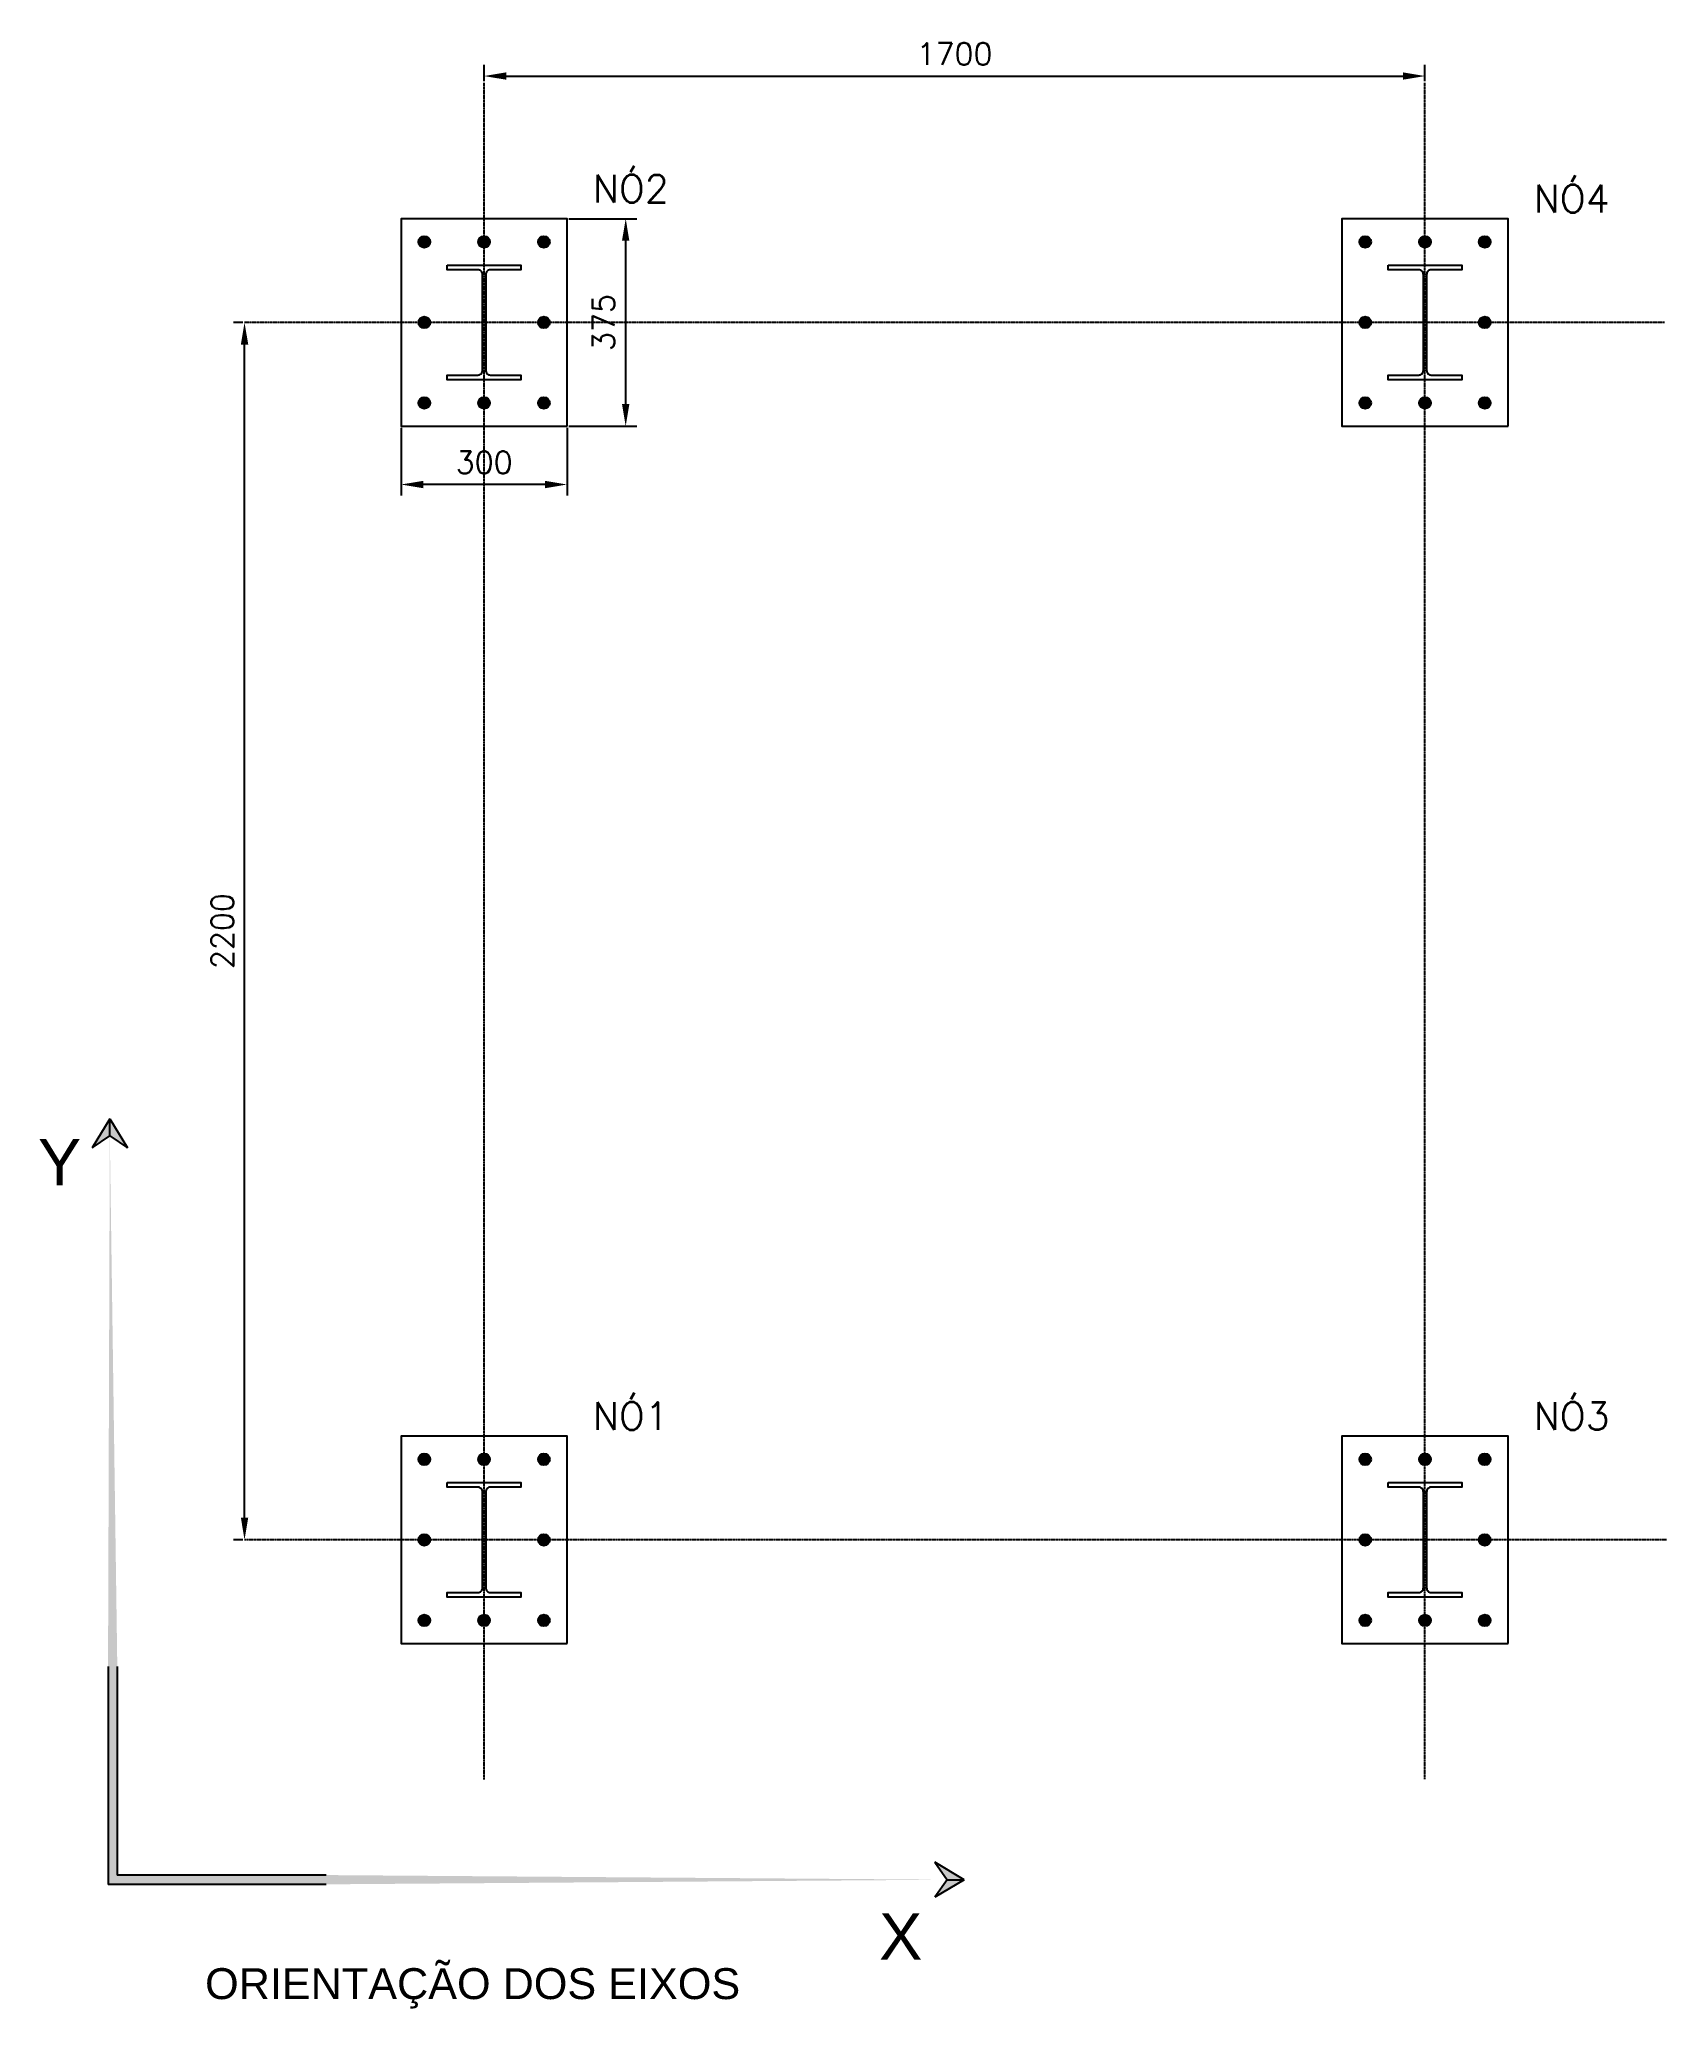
# Model space of a CAD drawing. Header units: inches. Extents: x 8 to 28272, y -1673 to 6287.
# Drawn here: x 17321 to 20261, y -1673 to 1886 of the extents above; entities that cross this region are included whole.
import ezdxf

# ---------------------------------------------------------------- set-up
doc = ezdxf.new("R2010")
doc.units = ezdxf.units.IN
doc.header["$MEASUREMENT"] = 0
doc.linetypes.add('ACAD_ISO04W100', pattern=[30, 24, -3, 0, -3])
for name, color, linetype in [('BASE', 6, 'Continuous'), ('COTAS', 2, 'Continuous'), ('EIXO 1_20', 2, 'ACAD_ISO04W100'), ('TEXTO', 3, 'Continuous')]:
    doc.layers.add(name, color=color, linetype=linetype)
doc.styles.add('Arial', font='arial.ttf')
doc.styles.add('ROMANS', font='romans')
doc.dimstyles.new('20M', dxfattribs={"dimtxt": 40, "dimasz": 40, "dimexe": 20, "dimexo": 3, "dimgap": 20, "dimtad": 3, "dimdec": 0, "dimzin": 12, "dimdsep": 46, "dimtxsty": 'ROMANS', "dimcen": 0.09, "dimclrd": 256, "dimclre": 256, "dimclrt": 3, "dimazin": 3, "dimtfac": 1, "dimtdec": 0, "dimtmove": 2, "dimatfit": 3, "dimfxl": 1, "dimtolj": 1, "dimtzin": 0, "dimlwd": -1, "dimlwe": -1, "dimarcsym": 0})

msp = doc.modelspace()

# ---------------------------------------------------------------- texts
at = {"layer": 'COTAS', "color": 4, "insert": (18103.66, -1636.21), "char_height": 55.859, "attachment_point": 5, "style": 'Arial'}
msp.add_mtext('\\A1;ORIENTAÇÃO DOS EIXOS', dxfattribs=at)
at = {"layer": 'TEXTO', "color": 4, "style": 'ROMANS'}
for s, p in [('NÓ2', (18320.57, 1590.97)), ('NÓ4', (20020.57, 1573.14)), ('NÓ1', (18320.57, -626.86)), ('NÓ3', (20020.57, -626.86))]:
    msp.add_text(s, height=50, dxfattribs=at).set_placement(p)
at = {"layer": 'TEXTO', "color": 5, "lineweight": 5, "style": 'Arial'}
for s, p in [('Y', (17318.29, -185)), ('X', (18837.99, -1584.18))]:
    msp.add_text(s, height=83.79, dxfattribs=at).set_placement(p)

# ---------------------------------------------------------------- blocks, each defined once
blk = doc.blocks.new('*D8')
at = {"layer": 'COTAS'}
for p, q in [((17688.5, 1374.4), (17671.5, 1374.4)), ((17691.5, -785.6), (17691.5, 1334.4)), ((17688.5, -825.6), (17671.5, -825.6))]:
    blk.add_line(p, q, dxfattribs=at)
for points in [[(17698.2, 1334.4), (17684.9, 1334.4), (17691.5, 1374.4)], [(17684.9, -785.6), (17698.2, -785.6), (17691.5, -825.6)]]:
    blk.add_solid(points, dxfattribs=at)
at = {"layer": 'Defpoints', "color": 0}
for p in [(17691.5, 1374.4), (17691.5, 1374.4), (17691.5, -825.6)]:
    blk.add_point(p, dxfattribs=at)
at = {"layer": 'COTAS', "color": 3, "insert": (17651.5, 274.4), "char_height": 40, "attachment_point": 5, "rotation": 90, "style": 'ROMANS'}
blk.add_mtext('\\A1;2200', dxfattribs=at)
blk = doc.blocks.new('*D9')
at = {"layer": 'COTAS'}
for p, q in [((18124.3, 1810.2), (18124.3, 1839.6)), ((18164.3, 1819.6), (19784.3, 1819.6)), ((19824.3, 1810.2), (19824.3, 1839.6))]:
    blk.add_line(p, q, dxfattribs=at)
for points in [[(18164.3, 1826.3), (18164.3, 1813), (18124.3, 1819.6)], [(19784.3, 1813), (19784.3, 1826.3), (19824.3, 1819.6)]]:
    blk.add_solid(points, dxfattribs=at)
at = {"layer": 'Defpoints', "color": 0}
for p in [(19824.3, 1819.6), (18124.3, 1807.2), (19824.3, 1807.2)]:
    blk.add_point(p, dxfattribs=at)
at = {"layer": 'COTAS', "color": 3, "insert": (18974.3, 1859.6), "char_height": 40, "attachment_point": 5, "style": 'ROMANS'}
blk.add_mtext('\\A1;1700', dxfattribs=at)
blk = doc.blocks.new('*D11')
at = {"layer": 'COTAS'}
for p, q in [((18277.3, 1561.9), (18400.2, 1561.9)), ((18380.2, 1226.9), (18380.2, 1521.9)), ((18277.3, 1186.9), (18400.2, 1186.9))]:
    blk.add_line(p, q, dxfattribs=at)
for points in [[(18386.8, 1521.9), (18373.5, 1521.9), (18380.2, 1561.9)], [(18373.5, 1226.9), (18386.8, 1226.9), (18380.2, 1186.9)]]:
    blk.add_solid(points, dxfattribs=at)
at = {"layer": 'Defpoints', "color": 0}
for p in [(18274.3, 1561.9), (18380.2, 1561.9), (18274.3, 1186.9)]:
    blk.add_point(p, dxfattribs=at)
at = {"layer": 'COTAS', "color": 3, "insert": (18340.2, 1374.4), "char_height": 40, "attachment_point": 5, "rotation": 90, "style": 'ROMANS'}
blk.add_mtext('\\A1;375', dxfattribs=at)
blk = doc.blocks.new('*D12')
at = {"layer": 'COTAS'}
for p, q in [((17974.3, 1183.9), (17974.3, 1061.5)), ((18274.3, 1183.9), (18274.3, 1061.5)), ((18234.3, 1081.5), (18014.3, 1081.5))]:
    blk.add_line(p, q, dxfattribs=at)
for points in [[(18014.3, 1088.1), (18014.3, 1074.8), (17974.3, 1081.5)], [(18234.3, 1074.8), (18234.3, 1088.1), (18274.3, 1081.5)]]:
    blk.add_solid(points, dxfattribs=at)
at = {"layer": 'Defpoints', "color": 0}
for p in [(17974.3, 1186.9), (18274.3, 1186.9), (17974.3, 1081.5)]:
    blk.add_point(p, dxfattribs=at)
at = {"layer": 'COTAS', "color": 3, "insert": (18124.3, 1121.5), "char_height": 40, "attachment_point": 5, "style": 'ROMANS'}
blk.add_mtext('\\A1;300', dxfattribs=at)

# ---------------------------------------------------------------- dimensions: what is measured, and where the dimension line sits
at = {"layer": 'COTAS'}
for base, p1, p2, picture, middle in [((19824.32, 1819.64), (18124.32, 1807.17), (19824.32, 1807.17), '*D9', (18974.32, 1859.64)), ((17974.32, 1081.47), (18274.32, 1186.87), (17974.32, 1186.87), '*D12', (18124.32, 1121.47))]:
    dim = msp.add_linear_dim(base=base, p1=p1, p2=p2, dimstyle='20M', dxfattribs=at)
    dim.commit()
    dim.dimension.update_dxf_attribs({"geometry": picture, "text_midpoint": middle})
for base, p1, p2, picture, middle in [((18380.16, 1561.87), (18274.32, 1186.87), (18274.32, 1561.87), '*D11', (18340.16, 1374.37)), ((17691.52, 1374.37), (17691.52, -825.63), (17691.52, 1374.37), '*D8', (17651.52, 274.37))]:
    dim = msp.add_linear_dim(base=base, p1=p1, p2=p2, angle=90, dimstyle='20M', dxfattribs=at)
    dim.commit()
    dim.dimension.update_dxf_attribs({"geometry": picture, "text_midpoint": middle})

# ---------------------------------------------------------------- hatches: boundary and pattern name
at = {"layer": 'BASE'}
h = msp.add_hatch(color=256, dxfattribs=at)
h.paths.add_polyline_path([(17448.11, -64.53), (17416.28, -117.35), (17448.11, -95.43)])
h.paths.add_polyline_path([(17448.11, -95.43), (17479.93, -117.35), (17448.11, -64.53)])
msp.add_hatch(color=256, dxfattribs=at).paths.add_polyline_path([(17461.63, -1431.42), (17461.63, -1054.32), (17448.11, -95.43), (17444.87, -1054.32), (17444.87, -1448.18), (17838.73, -1448.18), (18960.71, -1439.8), (17838.73, -1431.42)])
h = msp.add_hatch(color=256, dxfattribs=at)
h.paths.add_polyline_path([(18938.78, -1407.98), (18960.71, -1439.8), (18991.61, -1439.8)])
h.paths.add_polyline_path([(18991.61, -1439.8), (18960.71, -1439.8), (18938.78, -1471.63)])

# ---------------------------------------------------------------- linework, layer by layer
at = {"color": 6}
for points in [[(18274.32, 1186.87), (18274.32, 1561.87), (17974.32, 1561.87), (17974.32, 1186.87)], [(19974.32, 1186.87), (19974.32, 1561.87), (19674.32, 1561.87), (19674.32, 1186.87)], [(18274.32, -1013.13), (18274.32, -638.13), (17974.32, -638.13), (17974.32, -1013.13)], [(19974.32, -1013.13), (19974.32, -638.13), (19674.32, -638.13), (19674.32, -1013.13)]]:
    msp.add_lwpolyline(points, close=True, dxfattribs=at)
at = {"color": 2, "const_width": 10.52}
for points in [[(18016.32, 1514.61, 1), (18016.32, 1525.13, 1)], [(18124.32, 1514.61, 1), (18124.32, 1525.13, 1)], [(18232.32, 1514.61, 1), (18232.32, 1525.13, 1)], [(19716.32, 1514.61, 1), (19716.32, 1525.13, 1)], [(19824.32, 1514.61, 1), (19824.32, 1525.13, 1)], [(19932.32, 1514.61, 1), (19932.32, 1525.13, 1)], [(18016.32, 1369.11, 1), (18016.32, 1379.63, 1)], [(18232.32, 1369.11, 1), (18232.32, 1379.63, 1)], [(19716.32, 1369.11, 1), (19716.32, 1379.63, 1)], [(19932.32, 1369.11, 1), (19932.32, 1379.63, 1)], [(18016.32, 1223.61, 1), (18016.32, 1234.13, 1)], [(18124.32, 1223.61, 1), (18124.32, 1234.13, 1)], [(18232.32, 1223.61, 1), (18232.32, 1234.13, 1)], [(19716.32, 1223.61, 1), (19716.32, 1234.13, 1)], [(19824.32, 1223.61, 1), (19824.32, 1234.13, 1)], [(19932.32, 1223.61, 1), (19932.32, 1234.13, 1)], [(18016.32, -685.39, 1), (18016.32, -674.87, 1)], [(18124.32, -685.39, 1), (18124.32, -674.87, 1)], [(18232.32, -685.39, 1), (18232.32, -674.87, 1)], [(19716.32, -685.39, 1), (19716.32, -674.87, 1)], [(19824.32, -685.39, 1), (19824.32, -674.87, 1)], [(19932.32, -685.39, 1), (19932.32, -674.87, 1)], [(18016.32, -830.89, 1), (18016.32, -820.37, 1)], [(18232.32, -830.89, 1), (18232.32, -820.37, 1)], [(19716.32, -830.89, 1), (19716.32, -820.37, 1)], [(19932.32, -830.89, 1), (19932.32, -820.37, 1)], [(18016.32, -976.39, 1), (18016.32, -965.87, 1)], [(18124.32, -976.39, 1), (18124.32, -965.87, 1)], [(18232.32, -976.39, 1), (18232.32, -965.87, 1)], [(19716.32, -976.39, 1), (19716.32, -965.87, 1)], [(19824.32, -976.39, 1), (19824.32, -965.87, 1)], [(19932.32, -976.39, 1), (19932.32, -965.87, 1)]]:
    msp.add_lwpolyline(points, format="xyb", close=True, dxfattribs=at)
at = {"color": 3}
for points in [[(18057.82, 1477.87), (18190.82, 1477.87), (18190.82, 1469.47), (18135.62, 1469.47, 0.4142136), (18127.22, 1461.07), (18127.22, 1287.67, 0.4142136), (18135.62, 1279.27), (18190.82, 1279.27), (18190.82, 1270.87), (18057.82, 1270.87), (18057.82, 1279.27), (18113.02, 1279.27, 0.4142136), (18121.42, 1287.67), (18121.42, 1461.07, 0.4142136), (18113.02, 1469.47), (18057.82, 1469.47), (18057.82, 1477.87)], [(19757.82, 1477.87), (19890.82, 1477.87), (19890.82, 1469.47), (19835.62, 1469.47, 0.4142136), (19827.22, 1461.07), (19827.22, 1287.67, 0.4142136), (19835.62, 1279.27), (19890.82, 1279.27), (19890.82, 1270.87), (19757.82, 1270.87), (19757.82, 1279.27), (19813.02, 1279.27, 0.4142136), (19821.42, 1287.67), (19821.42, 1461.07, 0.4142136), (19813.02, 1469.47), (19757.82, 1469.47), (19757.82, 1477.87)], [(18057.82, -722.13), (18190.82, -722.13), (18190.82, -730.53), (18135.62, -730.53, 0.4142136), (18127.22, -738.93), (18127.22, -912.33, 0.4142136), (18135.62, -920.73), (18190.82, -920.73), (18190.82, -929.13), (18057.82, -929.13), (18057.82, -920.73), (18113.02, -920.73, 0.4142136), (18121.42, -912.33), (18121.42, -738.93, 0.4142136), (18113.02, -730.53), (18057.82, -730.53), (18057.82, -722.13)], [(19757.82, -722.13), (19890.82, -722.13), (19890.82, -730.53), (19835.62, -730.53, 0.4142136), (19827.22, -738.93), (19827.22, -912.33, 0.4142136), (19835.62, -920.73), (19890.82, -920.73), (19890.82, -929.13), (19757.82, -929.13), (19757.82, -920.73), (19813.02, -920.73, 0.4142136), (19821.42, -912.33), (19821.42, -738.93, 0.4142136), (19813.02, -730.53), (19757.82, -730.53), (19757.82, -722.13)]]:
    msp.add_lwpolyline(points, format="xyb", close=True, dxfattribs=at)
at = {"color": 2, "linetype": 'Continuous'}
for centre in [(18016.32, 1519.87), (18124.32, 1519.87), (18232.32, 1519.87), (19716.32, 1519.87), (19824.32, 1519.87), (19932.32, 1519.87), (18016.32, 1374.37), (18232.32, 1374.37), (19716.32, 1374.37), (19932.32, 1374.37), (18016.32, 1228.87), (18124.32, 1228.87), (18232.32, 1228.87), (19716.32, 1228.87), (19824.32, 1228.87), (19932.32, 1228.87), (18016.32, -680.13), (18124.32, -680.13), (18232.32, -680.13), (19716.32, -680.13), (19824.32, -680.13), (19932.32, -680.13), (18016.32, -825.63), (18232.32, -825.63), (19716.32, -825.63), (19932.32, -825.63), (18016.32, -971.13), (18124.32, -971.13), (18232.32, -971.13), (19716.32, -971.13), (19824.32, -971.13), (19932.32, -971.13)]:
    msp.add_circle(centre, 10.52, dxfattribs=at)
at = {"layer": 'BASE'}
for p, q in [((17448.11, -64.53), (17416.28, -117.35)), ((17448.11, -95.43), (17448.11, -64.53)), ((17448.11, -64.53), (17479.93, -117.35)), ((17416.28, -117.35), (17448.11, -95.43)), ((17448.11, -95.43), (17479.93, -117.35)), ((17444.87, -1054.32), (17444.87, -1448.18)), ((17461.63, -1054.32), (17461.63, -1431.42)), ((18991.61, -1439.8), (18938.78, -1407.98)), ((18938.78, -1407.98), (18960.71, -1439.8)), ((17838.73, -1448.18), (17444.87, -1448.18)), ((17838.73, -1431.42), (17461.63, -1431.42)), ((18991.61, -1439.8), (18938.78, -1471.63)), ((18960.71, -1439.8), (18938.78, -1471.63)), ((18960.71, -1439.8), (18991.61, -1439.8))]:
    msp.add_line(p, q, dxfattribs=at)
at = {"layer": 'EIXO 1_20', "ltscale": 0.15}
for p, q in [((18124.32, -1258.42), (18124.32, 1807.17)), ((19824.32, -1258.4), (19824.32, 1807.17)), ((20257.11, 1374.37), (17691.52, 1374.37)), ((20260.87, -825.63), (17691.52, -825.63))]:
    msp.add_line(p, q, dxfattribs=at)

msp.set_redraw_order([(e.dxf.handle, doc.entitydb.next_handle()) for e in msp.query("TEXT MTEXT ATTDEF DIMENSION ARC_DIMENSION")])  # texts and dimensions are drawn at this point

doc.saveas('drawing.dxf')
